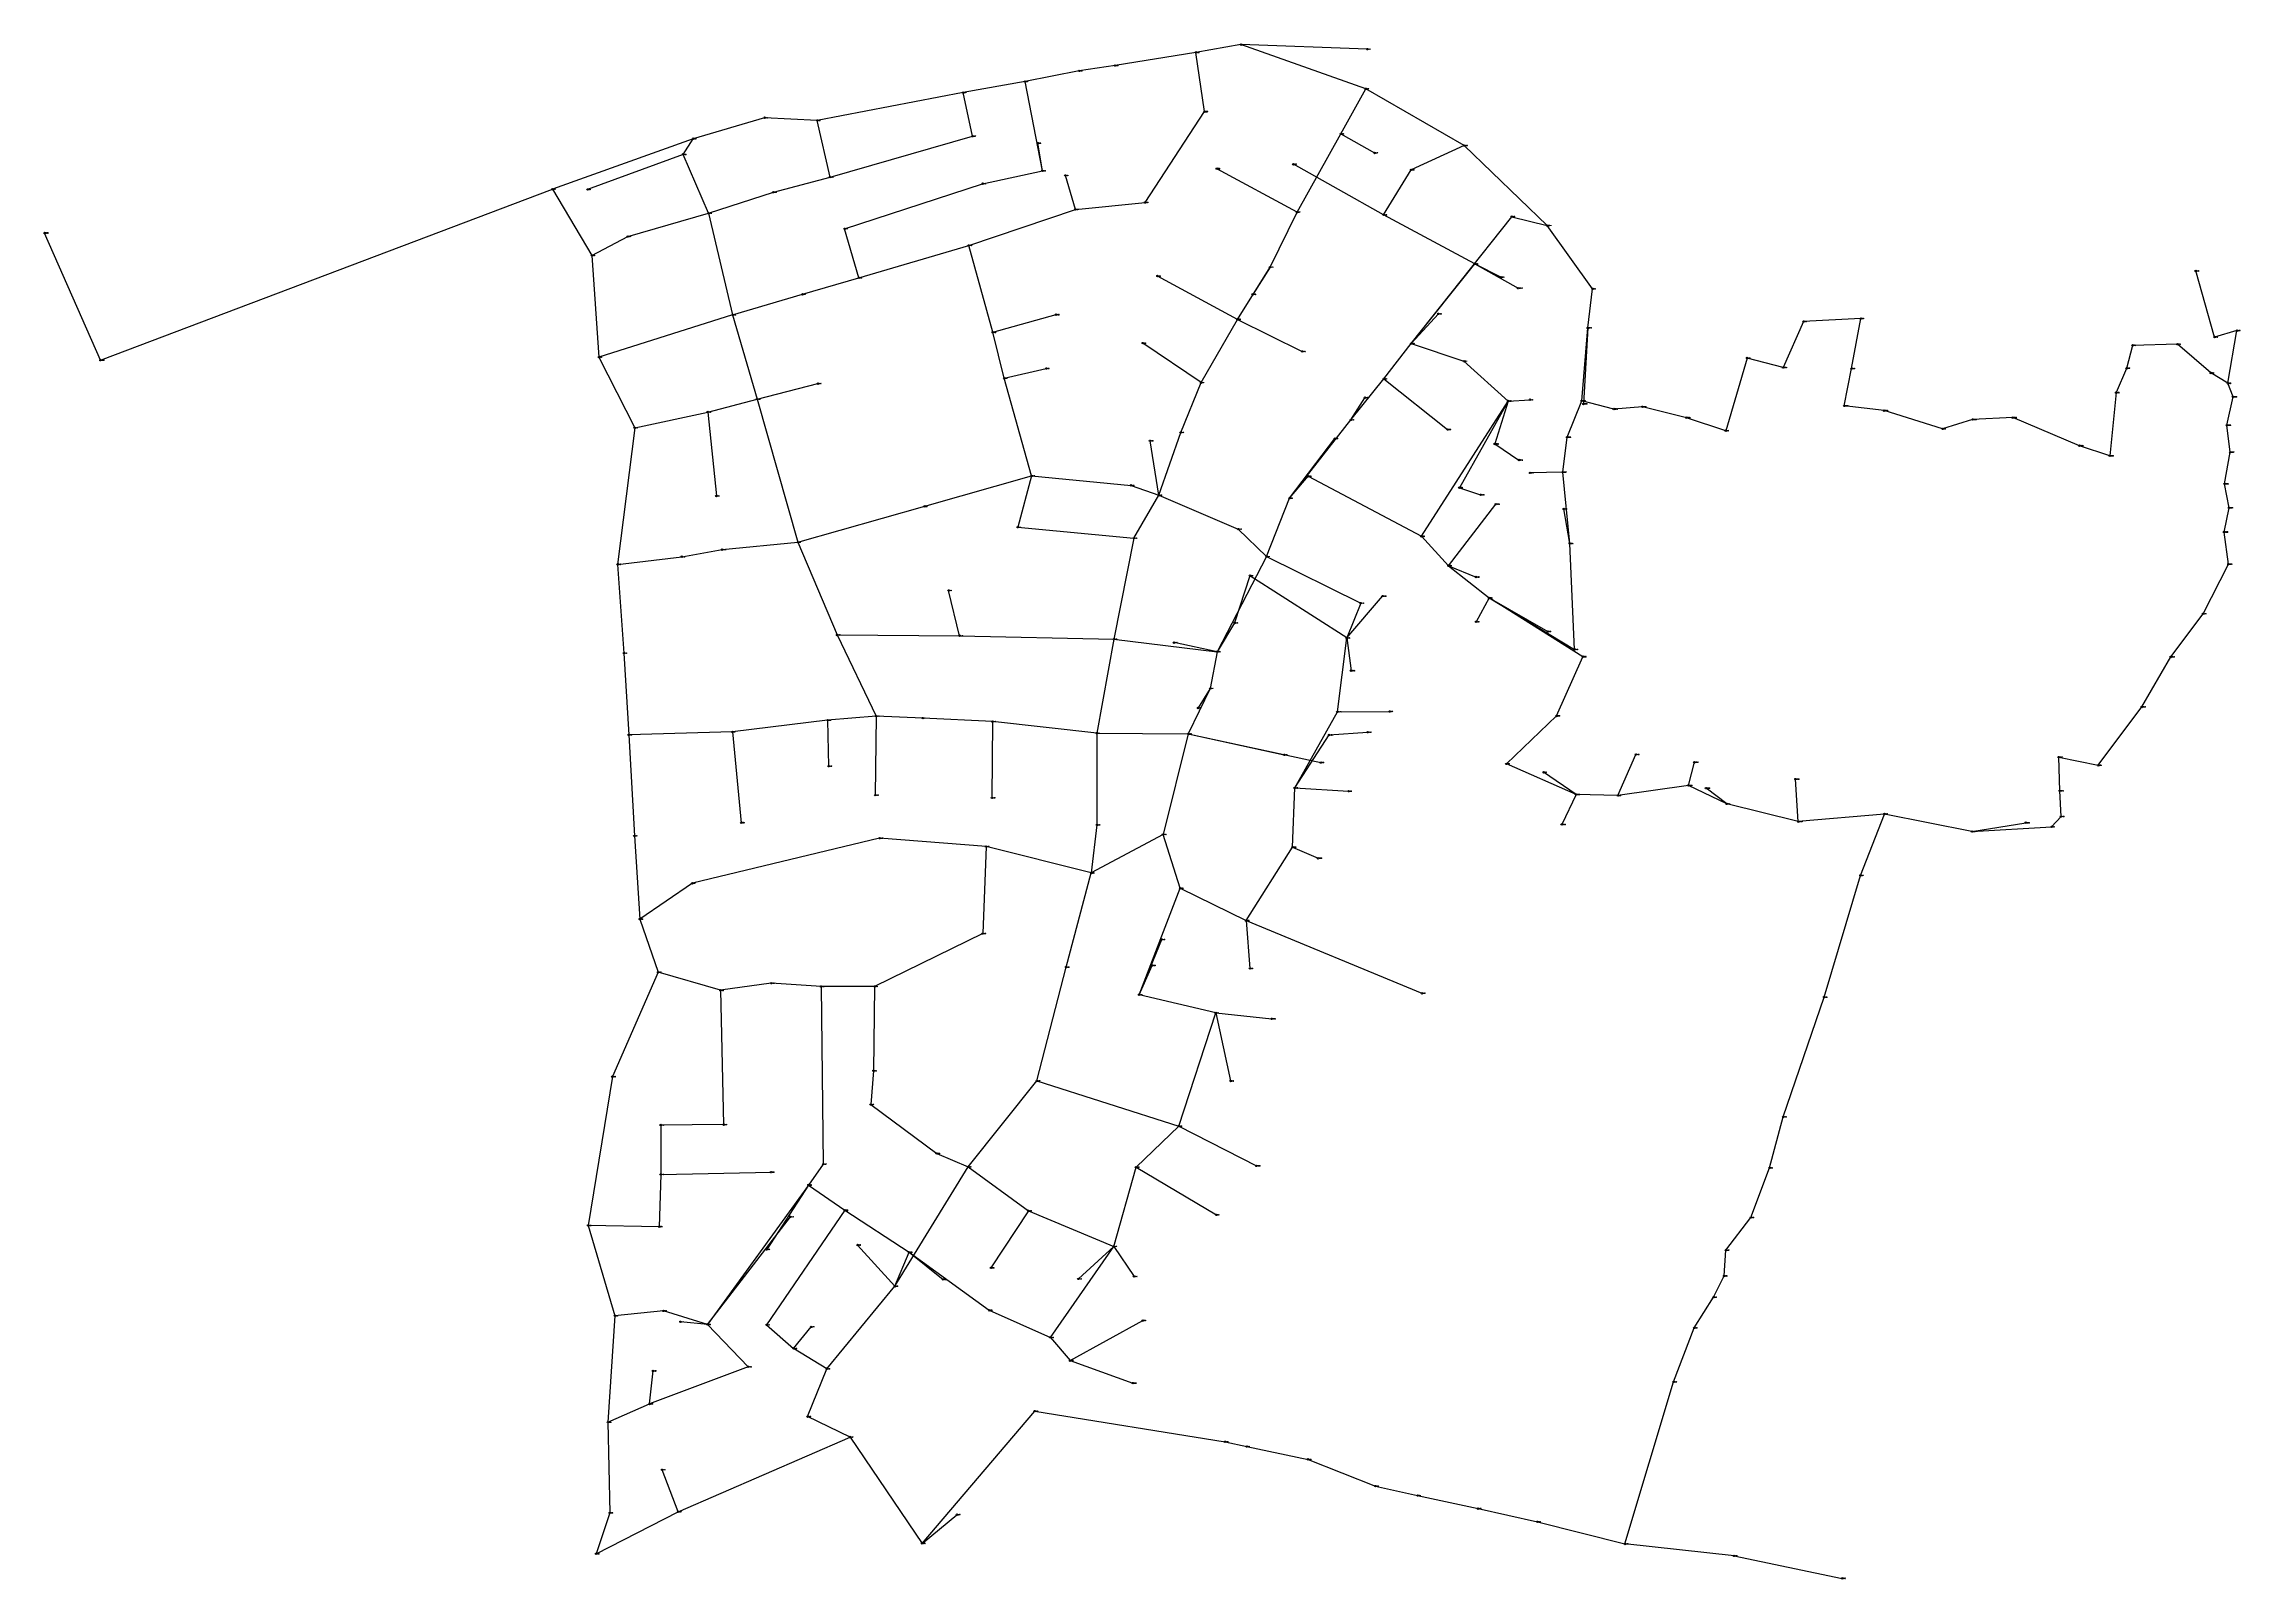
# Model space of a CAD drawing. Extents: x 166396 to 169408, y 2545087 to 2547192.
import ezdxf

# ---------------------------------------------------------------- set-up
doc = ezdxf.new("R2010")
doc.units = 0
doc.styles.get("Standard").update_dxf_attribs({"font": 'simplex'})

msp = doc.modelspace()

# ---------------------------------------------------------------- linework, layer by layer
at = {"color": 4}
for p, q in [((167975.767, 2547179.915), (167864.878, 2547161.879)), ((168037.505, 2547190.511), (167975.767, 2547179.915)), ((167987.673, 2547098.688), (167975.767, 2547179.915)), ((168208.708, 2547129.975), (168037.505, 2547190.511)), ((168210.623, 2547184.319), (168037.505, 2547190.511)), ((167815.699, 2547154.587), (167741.504, 2547139.954)), ((167864.878, 2547161.879), (167815.699, 2547154.587)), ((167656.578, 2547124.767), (167456.387, 2547086.573)), ((167741.504, 2547139.954), (167656.578, 2547124.767)), ((167669.512, 2547065.003), (167656.578, 2547124.767)), ((167765.252, 2547017.683), (167741.504, 2547139.954)), ((168174.524, 2547068.294), (168208.708, 2547129.975)), ((168343.736, 2547052.237), (168208.708, 2547129.975)), ((167384.209, 2547090.37), (167286.501, 2547061.639)), ((167456.387, 2547086.573), (167384.209, 2547090.37)), ((167474.106, 2547008.94), (167456.387, 2547086.573)), ((167906.143, 2546974.121), (167987.673, 2547098.688)), ((167286.501, 2547061.639), (167093.289, 2546992.387)), ((167272.456, 2547040.119), (167286.501, 2547061.639)), ((167474.106, 2547008.94), (167669.512, 2547065.003)), ((167765.252, 2547017.683), (167758.948, 2547055.504)), ((168114.543, 2546960.82), (168174.524, 2547068.294)), ((168174.524, 2547068.294), (168220.709, 2547042.057)), ((168343.736, 2547052.237), (168270.782, 2547018.781)), ((168457.613, 2546942.455), (168343.736, 2547052.237)), ((167272.456, 2547040.119), (167141.465, 2546992.094)), ((167307.412, 2546959.463), (167272.456, 2547040.119)), ((168233.178, 2546957.33), (168109.373, 2547026.484)), ((166473.488, 2546757.916), (167093.289, 2546992.387)), ((167093.289, 2546992.387), (167147.42, 2546901.568)), ((167396.287, 2546988.168), (167474.106, 2547008.94)), ((167493.959, 2546938.05), (167683.252, 2546999.952)), ((167683.252, 2546999.952), (167765.252, 2547017.683)), ((167810.515, 2546964.65), (167796.694, 2547011.259)), ((168114.543, 2546960.82), (168004.407, 2547020.491)), ((168233.178, 2546957.33), (168270.782, 2547018.781)), ((167307.412, 2546959.463), (167396.287, 2546988.168)), ((167664.127, 2546915.299), (167810.515, 2546964.65)), ((167810.515, 2546964.65), (167906.143, 2546974.121)), ((166473.488, 2546757.916), (166396.986, 2546932.325)), ((167196.603, 2546927.502), (167307.412, 2546959.463)), ((167307.412, 2546959.463), (167340.338, 2546820.167)), ((167513.552, 2546870.934), (167493.959, 2546938.05)), ((168077.357, 2546885.439), (168114.543, 2546960.82)), ((168358.29, 2546890.063), (168233.178, 2546957.33)), ((168271.003, 2546780.819), (168408.881, 2546954.69)), ((168408.881, 2546954.69), (168457.613, 2546942.455)), ((168519.621, 2546855.763), (168457.613, 2546942.455)), ((167147.42, 2546901.568), (167196.603, 2546927.502)), ((167147.42, 2546901.568), (167157.041, 2546762.298)), ((167513.552, 2546870.934), (167664.127, 2546915.299)), ((167697.103, 2546796.155), (167664.127, 2546915.299)), ((167436.423, 2546848.312), (167513.552, 2546870.934)), ((168032.678, 2546813.93), (167923.01, 2546873.299)), ((168032.678, 2546813.93), (168077.357, 2546885.439)), ((168077.357, 2546885.439), (168053.603, 2546848.214)), ((168271.003, 2546780.819), (168358.29, 2546890.063)), ((168358.29, 2546890.063), (168394.432, 2546871.75)), ((168358.29, 2546890.063), (168417.517, 2546856.644)), ((169372.629, 2546789.717), (169346.704, 2546880.253)), ((167340.338, 2546820.167), (167436.423, 2546848.312)), ((168513.133, 2546802.142), (168519.621, 2546855.763)), ((167340.338, 2546820.167), (167157.041, 2546762.298)), ((167340.338, 2546820.167), (167374.032, 2546704.596)), ((167697.103, 2546796.155), (167784.055, 2546820.371)), ((167982.779, 2546727.192), (168032.678, 2546813.93)), ((168032.678, 2546813.93), (168121.536, 2546769.937)), ((168271.003, 2546780.819), (168308.232, 2546821.521)), ((168808.961, 2546811.017), (168780.819, 2546747.844)), ((168887.64, 2546814.985), (168808.961, 2546811.017)), ((168874.862, 2546746.479), (168887.64, 2546814.985)), ((167712.809, 2546733.174), (167697.103, 2546796.155)), ((167982.779, 2546727.192), (167902.823, 2546781.386)), ((168233.512, 2546732.539), (168271.003, 2546780.819)), ((168271.003, 2546780.819), (168343.251, 2546756.592)), ((168504.822, 2546702.224), (168513.133, 2546802.142)), ((168513.133, 2546802.142), (168507.042, 2546697.949)), ((169403.318, 2546798.455), (169372.629, 2546789.717)), ((169390.857, 2546726.244), (169403.318, 2546798.455)), ((167157.041, 2546762.298), (167206.098, 2546665.294)), ((168343.251, 2546756.592), (168403.879, 2546702.006)), ((168731.6, 2546760.894), (168702.17, 2546661.312)), ((168780.819, 2546747.844), (168731.6, 2546760.894)), ((169260.132, 2546778.321), (169251.915, 2546746.755)), ((169321.775, 2546779.858), (169260.132, 2546778.321)), ((169367.427, 2546740.428), (169321.775, 2546779.858)), ((167374.032, 2546704.596), (167457.397, 2546725.856)), ((167712.809, 2546733.174), (167770.386, 2546746.582)), ((167750.468, 2546599.271), (167712.809, 2546733.174)), ((167954.838, 2546658.907), (167982.779, 2546727.192)), ((168188.341, 2546676.216), (168233.512, 2546732.539)), ((168233.512, 2546732.539), (168320.812, 2546662.901)), ((168864.837, 2546695.3), (168874.862, 2546746.479)), ((169251.915, 2546746.755), (169237.546, 2546713.443)), ((169390.857, 2546726.244), (169367.427, 2546740.428)), ((169397.956, 2546707.814), (169390.857, 2546726.244)), ((167306.284, 2546686.907), (167374.032, 2546704.596)), ((167374.032, 2546704.596), (167429.867, 2546508.359)), ((168188.341, 2546676.216), (168207.493, 2546706.545)), ((168284.837, 2546516.501), (168403.879, 2546702.006)), ((168403.879, 2546702.006), (168336.974, 2546583.202)), ((168403.879, 2546702.006), (168385.452, 2546643.075)), ((168403.879, 2546702.006), (168433.78, 2546703.795)), ((168484.698, 2546652.392), (168504.822, 2546702.224)), ((168548.785, 2546691.01), (168504.822, 2546702.224)), ((168588.094, 2546694.16), (168548.785, 2546691.01)), ((168648.46, 2546679.16), (168588.094, 2546694.16)), ((168919.491, 2546688.783), (168864.837, 2546695.3)), ((169237.546, 2546713.443), (169228.753, 2546627.017)), ((169389.578, 2546668.874), (169397.956, 2546707.814)), ((167206.098, 2546665.294), (167182.617, 2546478.074)), ((167206.098, 2546665.294), (167306.284, 2546686.907)), ((167306.284, 2546686.907), (167318.129, 2546571.811)), ((168104.084, 2546568.83), (168188.341, 2546676.216)), ((168702.17, 2546661.312), (168648.46, 2546679.16)), ((168999.538, 2546663.797), (168919.491, 2546688.783)), ((169040.83, 2546676.793), (168999.538, 2546663.797)), ((169095.83, 2546679.2), (169040.83, 2546676.793)), ((169187.254, 2546640.773), (169095.83, 2546679.2)), ((169394.098, 2546631.832), (169389.578, 2546668.874)), ((167924.753, 2546572.754), (167912.82, 2546647.396)), ((167924.753, 2546572.754), (167954.838, 2546658.907)), ((168104.084, 2546568.83), (168166.248, 2546650.559)), ((168385.452, 2546643.075), (168418.74, 2546621.117)), ((168478.648, 2546604.322), (168484.698, 2546652.392)), ((169228.753, 2546627.017), (169187.254, 2546640.773)), ((169386.269, 2546588.448), (169394.098, 2546631.832)), ((168478.648, 2546604.322), (168433.974, 2546603.459)), ((168488.429, 2546506.694), (168478.648, 2546604.322)), ((167603.792, 2546557.624), (167750.468, 2546599.271)), ((167750.468, 2546599.271), (167731.31, 2546528.917)), ((167750.468, 2546599.271), (167886.768, 2546586.324)), ((167886.768, 2546586.324), (167924.753, 2546572.754)), ((167890.689, 2546514.096), (167924.753, 2546572.754)), ((167924.753, 2546572.754), (168033.836, 2546526.42)), ((168104.084, 2546568.83), (168129.804, 2546598.764)), ((168129.804, 2546598.764), (168284.837, 2546516.501)), ((168336.974, 2546583.202), (168366.071, 2546573.498)), ((169392.45, 2546555.443), (169386.269, 2546588.448)), ((167429.867, 2546508.359), (167603.792, 2546557.624)), ((168072.727, 2546488.785), (168104.084, 2546568.83)), ((168321.989, 2546476.266), (168386.942, 2546560.514)), ((168488.429, 2546506.694), (168480.134, 2546553.97)), ((169385.602, 2546522.414), (169392.45, 2546555.443)), ((167731.31, 2546528.917), (167890.689, 2546514.096)), ((167890.689, 2546514.096), (167863.265, 2546375.48)), ((168033.836, 2546526.42), (168072.727, 2546488.785)), ((168284.837, 2546516.501), (168321.989, 2546476.266)), ((169391.632, 2546478.32), (169385.602, 2546522.414)), ((167182.617, 2546478.074), (167270.581, 2546488.56)), ((167270.581, 2546488.56), (167326.017, 2546498.222)), ((167326.017, 2546498.222), (167429.867, 2546508.359)), ((167429.867, 2546508.359), (167483.704, 2546381.265)), ((168072.727, 2546488.785), (168004.906, 2546358.34)), ((168072.727, 2546488.785), (168201.692, 2546424.881)), ((168495.077, 2546361.523), (168488.429, 2546506.694)), ((167182.617, 2546478.074), (167191.27, 2546356.487)), ((168049.791, 2546462.566), (168028.765, 2546397.762)), ((168182.491, 2546377.146), (168049.791, 2546462.566)), ((168321.989, 2546476.266), (168377.832, 2546431.986)), ((168321.989, 2546476.266), (168359.83, 2546460.715)), ((169356.972, 2546410.283), (169391.632, 2546478.32)), ((167651.698, 2546380.244), (167636.605, 2546442.316)), ((168182.491, 2546377.146), (168231.644, 2546434.522)), ((168201.692, 2546424.881), (168182.491, 2546377.146)), ((168377.832, 2546431.986), (168359.986, 2546399.315)), ((168377.832, 2546431.986), (168458.417, 2546385.999)), ((168377.832, 2546431.986), (168495.077, 2546361.523)), ((168506.402, 2546351.491), (168377.832, 2546431.986)), ((168028.765, 2546397.762), (168004.906, 2546358.34)), ((169312.441, 2546351.138), (169356.972, 2546410.283)), ((167483.704, 2546381.265), (167537.147, 2546270.014)), ((167483.704, 2546381.265), (167651.698, 2546380.244)), ((167651.698, 2546380.244), (167863.265, 2546375.48)), ((167863.265, 2546375.48), (167839.663, 2546246.644)), ((167863.265, 2546375.48), (168004.906, 2546358.34)), ((168004.906, 2546358.34), (167945.73, 2546370.764)), ((168169.675, 2546276.007), (168182.491, 2546377.146)), ((168182.491, 2546377.146), (168188.419, 2546332.322)), ((167191.27, 2546356.487), (167197.954, 2546244.361)), ((168004.906, 2546358.34), (167995.303, 2546307.927)), ((168470.314, 2546270.244), (168506.402, 2546351.491)), ((169272.83, 2546282.575), (169312.441, 2546351.138)), ((167995.303, 2546307.927), (167965.271, 2546245.52)), ((167995.303, 2546307.927), (167978.724, 2546281.232)), ((167537.147, 2546270.014), (167470.636, 2546264.373)), ((167537.147, 2546270.014), (167536.059, 2546161.759)), ((167601.155, 2546267.264), (167537.147, 2546270.014)), ((168111.191, 2546171.485), (168169.675, 2546276.007)), ((168169.675, 2546276.007), (168241.304, 2546276.368)), ((168401.457, 2546204.576), (168470.314, 2546270.244)), ((169213.103, 2546202.556), (169272.83, 2546282.575)), ((167340.193, 2546248.408), (167197.954, 2546244.361)), ((167197.954, 2546244.361), (167205.689, 2546105.869)), ((167470.636, 2546264.373), (167340.193, 2546248.408)), ((167340.193, 2546248.408), (167352.214, 2546123.93)), ((167470.636, 2546264.373), (167472.012, 2546201.381)), ((167696.764, 2546262.564), (167601.155, 2546267.264)), ((167696.764, 2546262.564), (167695.998, 2546158.002)), ((167839.663, 2546246.644), (167696.764, 2546262.564)), ((167839.663, 2546246.644), (167839.959, 2546120.822)), ((167839.663, 2546246.644), (167965.271, 2546245.52)), ((167965.271, 2546245.52), (167930.646, 2546107.781)), ((167965.271, 2546245.52), (168096.814, 2546216.956)), ((167965.271, 2546245.52), (168147.011, 2546206.299)), ((168111.191, 2546171.485), (168158.311, 2546244.145)), ((168158.311, 2546244.145), (168211.149, 2546247.884)), ((168554.34, 2546161.07), (168579.202, 2546217.434)), ((169160.217, 2546167.579), (169158.851, 2546213.811)), ((169158.851, 2546213.811), (169213.103, 2546202.556)), ((168496.96, 2546162.686), (168401.457, 2546204.576)), ((168496.96, 2546162.686), (168452.476, 2546193.04)), ((168651.124, 2546175.029), (168659.276, 2546206.747)), ((168801.605, 2546125.395), (168797.798, 2546183.681)), ((168108.323, 2546090.449), (168111.191, 2546171.485)), ((168111.191, 2546171.485), (168185.159, 2546167.043)), ((168496.96, 2546162.686), (168477.328, 2546121.579)), ((168554.34, 2546161.07), (168496.96, 2546162.686)), ((168651.124, 2546175.029), (168554.34, 2546161.07)), ((168703.648, 2546149.685), (168651.124, 2546175.029)), ((168703.648, 2546149.685), (168675.255, 2546171.242)), ((168801.605, 2546125.395), (168703.648, 2546149.685)), ((169162.055, 2546132.414), (169160.217, 2546167.579)), ((167839.959, 2546120.822), (167832.148, 2546054.96)), ((168919.876, 2546135.812), (168801.605, 2546125.395)), ((168887.041, 2546051.639), (168919.876, 2546135.812)), ((169039.884, 2546111.728), (168919.876, 2546135.812)), ((169039.884, 2546111.728), (169113.65, 2546123.894)), ((169039.884, 2546111.728), (169149.018, 2546118.291)), ((169149.018, 2546118.291), (169162.055, 2546132.414)), ((167205.689, 2546105.869), (167213.066, 2545991.764)), ((167541.981, 2546102.579), (167285.186, 2546040.839)), ((167687.928, 2546091.154), (167541.981, 2546102.579)), ((167687.928, 2546091.154), (167683.359, 2545971.885)), ((167832.148, 2546054.96), (167687.928, 2546091.154)), ((167930.646, 2546107.781), (167832.148, 2546054.96)), ((167954.24, 2546034.007), (167930.646, 2546107.781)), ((168044.507, 2545989.618), (168108.323, 2546090.449)), ((168108.323, 2546090.449), (168143.246, 2546075.106)), ((167285.186, 2546040.839), (167213.066, 2545991.764)), ((167797.663, 2545925.98), (167832.148, 2546054.96)), ((167897.764, 2545888.078), (167954.24, 2546034.007)), ((167954.24, 2546034.007), (168044.507, 2545989.618)), ((168837.245, 2545884.794), (168887.041, 2546051.639)), ((167213.066, 2545991.764), (167238.312, 2545918.915)), ((167683.359, 2545971.885), (167535.136, 2545899.479)), ((168044.507, 2545989.618), (168049.825, 2545924.07)), ((168044.507, 2545989.618), (168285.656, 2545890.075)), ((167897.764, 2545888.078), (167928.79, 2545963.799)), ((167238.312, 2545918.915), (167175.48, 2545775.75)), ((167323.715, 2545894.136), (167238.312, 2545918.915)), ((167757.725, 2545770.052), (167797.663, 2545925.98)), ((167897.764, 2545888.078), (167915.75, 2545928.235)), ((167393.354, 2545903.877), (167323.715, 2545894.136)), ((167323.715, 2545894.136), (167328.094, 2545709.952)), ((167461.739, 2545899.342), (167393.354, 2545903.877)), ((167535.136, 2545899.479), (167461.739, 2545899.342)), ((167461.739, 2545899.342), (167464.668, 2545655.839)), ((167535.136, 2545899.479), (167533.594, 2545783.853)), ((168002.839, 2545863.235), (167897.764, 2545888.078)), ((168781.24, 2545720.638), (168837.245, 2545884.794)), ((167952.178, 2545708.008), (168002.839, 2545863.235)), ((168002.839, 2545863.235), (168023.2, 2545769.833)), ((168002.839, 2545863.235), (168079.651, 2545855.021)), ((167175.48, 2545775.75), (167142.211, 2545571.742)), ((167533.594, 2545783.853), (167529.723, 2545737.51)), ((167663.511, 2545652.147), (167757.725, 2545770.052)), ((167757.725, 2545770.052), (167952.178, 2545708.008)), ((167529.723, 2545737.51), (167620.237, 2545670.525)), ((167241.791, 2545709.443), (167241.747, 2545641.704)), ((167328.094, 2545709.952), (167241.791, 2545709.443)), ((167893.598, 2545651.542), (167952.178, 2545708.008)), ((167952.178, 2545708.008), (168058.758, 2545653.479)), ((168762.349, 2545650.652), (168781.24, 2545720.638)), ((167620.237, 2545670.525), (167663.511, 2545652.147)), ((167241.747, 2545641.704), (167239.868, 2545570.094)), ((167241.747, 2545641.704), (167393.045, 2545644.834)), ((167464.668, 2545655.839), (167444.442, 2545627.199)), ((167562.886, 2545488.369), (167663.511, 2545652.147)), ((167663.511, 2545652.147), (167745.938, 2545591.954)), ((167862.951, 2545543), (167893.598, 2545651.542)), ((167893.598, 2545651.542), (168003.798, 2545586.294)), ((168736.752, 2545582.712), (168762.349, 2545650.652)), ((167444.442, 2545627.199), (167305.757, 2545436.072)), ((167444.442, 2545627.199), (167387.222, 2545538.778)), ((167444.442, 2545627.199), (167494.143, 2545592.521)), ((167305.757, 2545436.072), (167419.633, 2545583.586)), ((167494.143, 2545592.521), (167387.075, 2545435.634)), ((167494.143, 2545592.521), (167582.492, 2545534.947)), ((167745.938, 2545591.954), (167694.581, 2545513.604)), ((167745.938, 2545591.954), (167862.951, 2545543)), ((168702.529, 2545537.797), (168736.752, 2545582.712)), ((167142.211, 2545571.742), (167178.952, 2545447.974)), ((167239.868, 2545570.094), (167142.211, 2545571.742)), ((167562.886, 2545488.369), (167511.731, 2545544.977)), ((167562.886, 2545488.369), (167582.492, 2545534.947)), ((167582.492, 2545534.947), (167629.138, 2545497.719)), ((167582.492, 2545534.947), (167692.224, 2545455.419)), ((167776.104, 2545418.229), (167862.951, 2545543)), ((167862.951, 2545543), (167814.533, 2545498.533)), ((167862.951, 2545543), (167890.826, 2545501.931)), ((168700.095, 2545502.492), (168702.529, 2545537.797)), ((167469.605, 2545375.4), (167562.886, 2545488.369)), ((168685.516, 2545473.327), (168700.095, 2545502.492)), ((167692.224, 2545455.419), (167776.104, 2545418.229)), ((168659.063, 2545431.344), (168685.516, 2545473.327)), ((167178.952, 2545447.974), (167169.398, 2545302.041)), ((167245.609, 2545454.672), (167178.952, 2545447.974)), ((167305.757, 2545436.072), (167245.609, 2545454.672)), ((167305.757, 2545436.072), (167268.826, 2545439.76)), ((167305.757, 2545436.072), (167361.891, 2545378.053)), ((167387.075, 2545435.634), (167424.019, 2545403.135)), ((167424.019, 2545403.135), (167448.146, 2545432.737)), ((167803.219, 2545386.443), (167902.84, 2545441.296)), ((168630.727, 2545357.314), (168659.063, 2545431.344)), ((167469.605, 2545375.4), (167424.019, 2545403.135)), ((167776.104, 2545418.229), (167803.219, 2545386.443)), ((167361.891, 2545378.053), (167226.58, 2545327.088)), ((167226.58, 2545327.088), (167231.215, 2545372.287)), ((167443.261, 2545309.703), (167469.605, 2545375.4)), ((167803.219, 2545386.443), (167889.196, 2545355.659)), ((168564.116, 2545135.17), (168630.727, 2545357.314)), ((167169.398, 2545302.041), (167226.58, 2545327.088)), ((167501.51, 2545281.714), (167443.261, 2545309.703)), ((167600.341, 2545135.977), (167754.651, 2545317.21)), ((167754.651, 2545317.21), (168015.844, 2545275.189)), ((167169.398, 2545302.041), (167171.941, 2545177.727)), ((167265.894, 2545179.279), (167501.51, 2545281.714)), ((167501.51, 2545281.714), (167600.341, 2545135.977)), ((168015.844, 2545275.189), (168045.372, 2545268.658)), ((168045.372, 2545268.658), (168129.56, 2545251.083)), ((168129.56, 2545251.083), (168221.829, 2545214.423)), ((167265.894, 2545179.279), (167243.709, 2545236.821)), ((168221.829, 2545214.423), (168279.629, 2545201.459)), ((168279.629, 2545201.459), (168362.604, 2545183.599)), ((167153.152, 2545121.66), (167265.894, 2545179.279)), ((167171.941, 2545177.727), (167153.152, 2545121.66)), ((167600.341, 2545135.977), (167648.05, 2545175.283)), ((168362.604, 2545183.599), (168444.089, 2545165.607)), ((168444.089, 2545165.607), (168564.116, 2545135.17)), ((168713.705, 2545118.776), (168564.116, 2545135.17)), ((168713.705, 2545118.776), (168862.145, 2545088.018))]:
    msp.add_line(p, q, dxfattribs=at)
for centre in [(167975.767, 2547179.915), (168037.505, 2547190.511), (168210.623, 2547184.319), (167815.699, 2547154.587), (167864.878, 2547161.879), (167656.578, 2547124.767), (167741.504, 2547139.954), (168208.708, 2547129.975), (167384.209, 2547090.37), (167456.387, 2547086.573), (167987.673, 2547098.688), (167286.501, 2547061.639), (167669.512, 2547065.003), (167758.948, 2547055.504), (168174.524, 2547068.294), (168343.736, 2547052.237), (167272.456, 2547040.119), (168004.407, 2547020.491), (168109.373, 2547026.484), (168220.709, 2547042.057), (167093.289, 2546992.387), (167141.465, 2546992.094), (167474.106, 2547008.94), (167683.252, 2546999.952), (167765.252, 2547017.683), (167796.694, 2547011.259), (168270.782, 2547018.781), (167396.287, 2546988.168), (167810.515, 2546964.65), (167906.143, 2546974.121), (168114.543, 2546960.82), (166396.986, 2546932.325), (167307.412, 2546959.463), (167493.959, 2546938.05), (168233.178, 2546957.33), (168408.881, 2546954.69), (168457.613, 2546942.455), (167147.42, 2546901.568), (167196.603, 2546927.502), (167664.127, 2546915.299), (167513.552, 2546870.934), (167923.01, 2546873.299), (168077.357, 2546885.439), (168358.29, 2546890.063), (168394.432, 2546871.75), (169346.704, 2546880.253), (167436.423, 2546848.312), (168053.603, 2546848.214), (168417.517, 2546856.644), (168519.621, 2546855.763), (167340.338, 2546820.167), (167784.055, 2546820.371), (168032.678, 2546813.93), (168308.232, 2546821.521), (168808.961, 2546811.017), (168887.64, 2546814.985), (167697.103, 2546796.155), (167902.823, 2546781.386), (168271.003, 2546780.819), (168513.133, 2546802.142), (169321.775, 2546779.858), (169372.629, 2546789.717), (169403.318, 2546798.455), (166473.488, 2546757.916), (167157.041, 2546762.298), (168121.536, 2546769.937), (168343.251, 2546756.592), (168731.6, 2546760.894), (169260.132, 2546778.321), (167457.397, 2546725.856), (167712.809, 2546733.174), (167770.386, 2546746.582), (167982.779, 2546727.192), (168233.512, 2546732.539), (168780.819, 2546747.844), (168874.862, 2546746.479), (169251.915, 2546746.755), (169367.427, 2546740.428), (169390.857, 2546726.244), (167374.032, 2546704.596), (168207.493, 2546706.545), (168403.879, 2546702.006), (168433.78, 2546703.795), (168504.822, 2546702.224), (168507.042, 2546697.949), (168548.785, 2546691.01), (168588.094, 2546694.16), (168864.837, 2546695.3), (169237.546, 2546713.443), (169397.956, 2546707.814), (167206.098, 2546665.294), (167306.284, 2546686.907), (168188.341, 2546676.216), (168320.812, 2546662.901), (168648.46, 2546679.16), (168702.17, 2546661.312), (168919.491, 2546688.783), (168999.538, 2546663.797), (169040.83, 2546676.793), (169095.83, 2546679.2), (169389.578, 2546668.874), (167912.82, 2546647.396), (167954.838, 2546658.907), (168166.248, 2546650.559), (168385.452, 2546643.075), (168484.698, 2546652.392), (169187.254, 2546640.773), (169394.098, 2546631.832), (167750.468, 2546599.271), (168418.74, 2546621.117), (168433.974, 2546603.459), (168478.648, 2546604.322), (169228.753, 2546627.017), (167318.129, 2546571.811), (167886.768, 2546586.324), (167924.753, 2546572.754), (168104.084, 2546568.83), (168129.804, 2546598.764), (168336.974, 2546583.202), (168366.071, 2546573.498), (169386.269, 2546588.448), (167603.792, 2546557.624), (168386.942, 2546560.514), (168480.134, 2546553.97), (169392.45, 2546555.443), (167731.31, 2546528.917), (167890.689, 2546514.096), (168033.836, 2546526.42), (168284.837, 2546516.501), (169385.602, 2546522.414), (167270.581, 2546488.56), (167326.017, 2546498.222), (167429.867, 2546508.359), (168072.727, 2546488.785), (168488.429, 2546506.694), (169391.632, 2546478.32), (167182.617, 2546478.074), (168049.791, 2546462.566), (168321.989, 2546476.266), (168359.83, 2546460.715), (167636.605, 2546442.316), (168201.692, 2546424.881), (168231.644, 2546434.522), (168377.832, 2546431.986), (168028.765, 2546397.762), (168359.986, 2546399.315), (169356.972, 2546410.283), (167483.704, 2546381.265), (167651.698, 2546380.244), (167863.265, 2546375.48), (167945.73, 2546370.764), (168004.906, 2546358.34), (168182.491, 2546377.146), (168458.417, 2546385.999), (168495.077, 2546361.523), (167191.27, 2546356.487), (168188.419, 2546332.322), (168506.402, 2546351.491), (169312.441, 2546351.138), (167995.303, 2546307.927), (167537.147, 2546270.014), (167978.724, 2546281.232), (168169.675, 2546276.007), (168241.304, 2546276.368), (168470.314, 2546270.244), (169272.83, 2546282.575), (167197.954, 2546244.361), (167340.193, 2546248.408), (167470.636, 2546264.373), (167601.155, 2546267.264), (167696.764, 2546262.564), (167839.663, 2546246.644), (167965.271, 2546245.52), (168158.311, 2546244.145), (168211.149, 2546247.884), (168096.814, 2546216.956), (168579.202, 2546217.434), (169158.851, 2546213.811), (167472.012, 2546201.381), (168147.011, 2546206.299), (168401.457, 2546204.576), (168452.476, 2546193.04), (168659.276, 2546206.747), (168797.798, 2546183.681), (169213.103, 2546202.556), (167536.059, 2546161.759), (167695.998, 2546158.002), (168111.191, 2546171.485), (168185.159, 2546167.043), (168496.96, 2546162.686), (168554.34, 2546161.07), (168651.124, 2546175.029), (168675.255, 2546171.242), (168703.648, 2546149.685), (169160.217, 2546167.579), (167352.214, 2546123.93), (167839.959, 2546120.822), (168477.328, 2546121.579), (168801.605, 2546125.395), (168919.876, 2546135.812), (169113.65, 2546123.894), (169149.018, 2546118.291), (169162.055, 2546132.414), (167205.689, 2546105.869), (167541.981, 2546102.579), (167687.928, 2546091.154), (167930.646, 2546107.781), (168108.323, 2546090.449), (169039.884, 2546111.728), (168143.246, 2546075.106), (167285.186, 2546040.839), (167832.148, 2546054.96), (167954.24, 2546034.007), (168887.041, 2546051.639), (167213.066, 2545991.764), (167683.359, 2545971.885), (168044.507, 2545989.618), (167928.79, 2545963.799), (167238.312, 2545918.915), (167797.663, 2545925.98), (167915.75, 2545928.235), (168049.825, 2545924.07), (167323.715, 2545894.136), (167393.354, 2545903.877), (167461.739, 2545899.342), (167535.136, 2545899.479), (167897.764, 2545888.078), (168285.656, 2545890.075), (168837.245, 2545884.794), (168002.839, 2545863.235), (168079.651, 2545855.021), (167175.48, 2545775.75), (167533.594, 2545783.853), (167757.725, 2545770.052), (168023.2, 2545769.833), (167529.723, 2545737.51), (167241.791, 2545709.443), (167328.094, 2545709.952), (167952.178, 2545708.008), (168781.24, 2545720.638), (167620.237, 2545670.525), (167241.747, 2545641.704), (167393.045, 2545644.834), (167464.668, 2545655.839), (167663.511, 2545652.147), (167893.598, 2545651.542), (168058.758, 2545653.479), (168762.349, 2545650.652), (167444.442, 2545627.199), (167419.633, 2545583.586), (167494.143, 2545592.521), (167745.938, 2545591.954), (168003.798, 2545586.294), (168736.752, 2545582.712), (167142.211, 2545571.742), (167239.868, 2545570.094), (167511.731, 2545544.977), (167387.222, 2545538.778), (167582.492, 2545534.947), (167862.951, 2545543), (168702.529, 2545537.797), (167562.886, 2545488.369), (167629.138, 2545497.719), (167694.581, 2545513.604), (167814.533, 2545498.533), (167890.826, 2545501.931), (168700.095, 2545502.492), (167245.609, 2545454.672), (167692.224, 2545455.419), (168685.516, 2545473.327), (167178.952, 2545447.974), (167268.826, 2545439.76), (167305.757, 2545436.072), (167387.075, 2545435.634), (167448.146, 2545432.737), (167902.84, 2545441.296), (168659.063, 2545431.344), (167424.019, 2545403.135), (167776.104, 2545418.229), (167231.215, 2545372.287), (167361.891, 2545378.053), (167469.605, 2545375.4), (167803.219, 2545386.443), (167889.196, 2545355.659), (168630.727, 2545357.314), (167226.58, 2545327.088), (167443.261, 2545309.703), (167754.651, 2545317.21), (167169.398, 2545302.041), (167501.51, 2545281.714), (168015.844, 2545275.189), (168045.372, 2545268.658), (168129.56, 2545251.083), (167243.709, 2545236.821), (168221.829, 2545214.423), (168279.629, 2545201.459), (168362.604, 2545183.599), (167171.941, 2545177.727), (167265.894, 2545179.279), (167648.05, 2545175.283), (168444.089, 2545165.607), (167600.341, 2545135.977), (168564.116, 2545135.17), (167153.152, 2545121.66), (168713.705, 2545118.776), (168862.145, 2545088.018)]:
    msp.add_circle(centre, 1)

# ---------------------------------------------------------------- texts
at = {"color": 5}
for s, p in [('DA88', (167976.767, 2547179.415)), ('BA14', (168038.505, 2547190.011)), ('BA13', (168211.623, 2547183.819)), ('DA90', (167816.699, 2547154.087)), ('DA89', (167865.878, 2547161.379)), ('DA91', (167657.578, 2547124.267)), ('PE37', (167742.504, 2547139.454)), ('DA87', (168209.708, 2547129.475)), ('DA93', (167385.209, 2547089.87)), ('DA92', (167457.387, 2547086.073)), ('CC27', (167988.673, 2547098.188)), ('DA94', (167287.501, 2547061.139)), ('DA97', (167670.512, 2547064.503)), ('KJ23', (167759.948, 2547055.004)), ('CA46', (168175.524, 2547067.794)), ('DA86', (168344.736, 2547051.737)), ('DA95', (167273.456, 2547039.619)), ('KJ07', (168110.373, 2547025.984)), ('CA47', (168221.709, 2547041.557)), ('DA01', (167094.289, 2546991.887)), ('DA96', (167142.465, 2546991.594)), ('CA15', (167475.106, 2547008.44)), ('DA98', (167684.252, 2546999.452)), ('DA99', (167766.252, 2547017.183)), ('CA21', (167797.694, 2547010.759)), ('PE23', (168005.407, 2547019.991)), ('CA48', (168271.782, 2547018.281)), ('CA03', (167397.287, 2546987.668)), ('PE31', (167811.515, 2546964.15)), ('CA31', (167907.143, 2546973.621)), ('PE17', (168115.543, 2546960.32)), ('98039', (166397.986, 2546931.825)), ('CA02', (167308.412, 2546958.963)), ('CA14', (167494.959, 2546937.55)), ('CA58', (168234.178, 2546956.83)), ('CA57', (168409.881, 2546954.19)), ('B59-1', (168458.613, 2546941.955)), ('DA02', (167148.42, 2546901.068)), ('CA01', (167197.603, 2546927.002)), ('CA13', (167665.127, 2546914.799)), ('CA09', (167514.552, 2546870.434)), ('PE26', (167924.01, 2546872.799)), ('CA44', (168078.357, 2546884.939)), ('CA56', (168359.29, 2546889.563)), ('PE14', (168395.432, 2546871.25)), ('BA16', (169347.704, 2546879.753)), ('CA07', (167437.423, 2546847.812)), ('CA45', (168054.603, 2546847.714)), ('PE13-1', (168418.517, 2546856.144)), ('DA85', (168520.621, 2546855.263)), ('CA05', (167341.338, 2546819.667)), ('CA23', (167785.055, 2546819.871)), ('PE25', (168033.678, 2546813.43)), ('KJ05', (168309.232, 2546821.021)), ('DA82', (168809.961, 2546810.517)), ('DA81', (168888.64, 2546814.485)), ('CA22', (167698.103, 2546795.655)), ('CA42', (167903.823, 2546780.886)), ('CA55', (168272.003, 2546780.319)), ('FD310', (168514.133, 2546801.642)), ('BA15', (169373.629, 2546789.217)), ('DA73', (169404.318, 2546797.955)), ('98038', (166474.488, 2546757.416)), ('DA03', (167158.041, 2546761.798)), ('CA43', (168122.536, 2546769.437)), ('PE11', (168344.251, 2546756.092)), ('DA83', (168732.6, 2546760.394)), ('DA76', (169261.132, 2546777.821)), ('DA75', (169322.775, 2546779.358)), ('CA12', (167458.397, 2546725.356)), ('CA25', (167713.809, 2546732.674)), ('CA26', (167771.386, 2546746.082)), ('CA41', (167983.779, 2546726.692)), ('CA54', (168234.512, 2546732.039)), ('GB614', (168781.819, 2546747.344)), ('DA80', (168875.862, 2546745.979)), ('DA77', (169252.915, 2546746.255)), ('DA74', (169368.427, 2546739.928)), ('DA72', (169391.857, 2546725.744)), ('CA06', (167375.032, 2546704.096)), ('KJ03', (168208.493, 2546706.045)), ('CA83', (168404.879, 2546701.506)), ('KJ19', (168434.78, 2546703.295)), ('GB325', (168505.822, 2546701.724)), ('99008', (168508.042, 2546697.449)), ('GB310', (168549.785, 2546690.51)), ('GB306', (168589.094, 2546693.66)), ('GB669', (168865.837, 2546694.8)), ('DA78', (169238.546, 2546712.943)), ('GB622', (169398.956, 2546707.314)), ('DA04', (167207.098, 2546664.794)), ('CA10', (167307.284, 2546686.407)), ('CA51', (168189.341, 2546675.716)), ('PE09', (168321.812, 2546662.401)), ('GB302', (168649.46, 2546678.66)), ('DA84', (168703.17, 2546660.812)), ('GB668', (168920.491, 2546688.283)), ('DA79', (169000.538, 2546663.297)), ('GB666', (169041.83, 2546676.293)), ('GB663', (169096.83, 2546678.7)), ('GB623', (169390.578, 2546668.374)), ('CA28', (167913.82, 2546646.896)), ('CA27', (167955.838, 2546658.407)), ('KJ02', (168167.248, 2546650.059)), ('FD103', (168386.452, 2546642.575)), ('GB326', (168485.698, 2546651.892)), ('GB664', (169188.254, 2546640.273)), ('GB627', (169395.098, 2546631.332)), ('FD102', (168419.74, 2546620.617)), ('FD101', (168434.974, 2546602.959)), ('GB327', (168479.648, 2546603.822)), ('GB665', (169229.753, 2546626.517)), ('CA11', (167319.129, 2546571.311)), ('DA07', (167751.468, 2546598.771)), ('DA08', (167887.768, 2546585.824)), ('DA09', (167925.753, 2546572.254)), ('CA52', (168130.804, 2546598.264)), ('FD22', (168337.974, 2546582.702)), ('FD106', (168367.071, 2546572.998)), ('GB628', (169387.269, 2546587.948)), ('C58', (167604.792, 2546557.124)), ('PE05', (168105.084, 2546568.33)), ('FD105', (168387.942, 2546560.014)), ('CA92', (168481.134, 2546553.47)), ('GB631', (169393.45, 2546554.943)), ('BA11', (167732.31, 2546528.417)), ('BA12', (167891.689, 2546513.596)), ('DA10', (168034.836, 2546525.92)), ('CA53', (168285.837, 2546516.001)), ('GB632', (169386.602, 2546521.914)), ('DA06', (167271.581, 2546488.06)), ('C54-1', (167327.017, 2546497.722)), ('C55', (167430.867, 2546507.859)), ('DA11', (168073.727, 2546488.285)), ('GB43', (168489.429, 2546506.194)), ('DA05', (167183.617, 2546477.574)), ('DA14', (168050.791, 2546462.066)), ('CA84', (168322.989, 2546475.766)), ('CA88', (168360.83, 2546460.215)), ('GB634', (169392.632, 2546477.82)), ('CA24', (167637.605, 2546441.816)), ('DA12', (168202.692, 2546424.381)), ('FD128', (168232.644, 2546434.022)), ('FD24', (168378.832, 2546431.486)), ('DA15', (168029.765, 2546397.262)), ('CA91', (168360.986, 2546398.815)), ('DA71', (169357.972, 2546409.783)), ('CA16', (167484.704, 2546380.765)), ('CA19', (167652.698, 2546379.744)), ('DA38', (167864.265, 2546374.98)), ('CA49', (167946.73, 2546370.264)), ('DA13', (168183.491, 2546376.646)), ('CA89', (168459.417, 2546385.499)), ('CA90', (168496.077, 2546361.023)), ('DA19', (167192.27, 2546355.987)), ('DA16', (168005.906, 2546357.84)), ('FD139', (168189.419, 2546331.822)), ('CD03', (168507.402, 2546350.991)), ('GB640', (169313.441, 2546350.638)), ('DA17', (167996.303, 2546307.427)), ('DA45', (167538.147, 2546269.514)), ('DA18', (167979.724, 2546280.732)), ('FD140', (168170.675, 2546275.507)), ('CA87', (168242.304, 2546275.868)), ('CD02', (168471.314, 2546269.744)), ('GB642', (169273.83, 2546282.075)), ('DA20', (167198.954, 2546243.861)), ('DA47', (167341.193, 2546247.908)), ('DA46', (167471.636, 2546263.873)), ('DA44', (167602.155, 2546266.764)), ('DA42', (167697.764, 2546262.064)), ('DA41', (167840.663, 2546246.144)), ('DA39', (167966.271, 2546245.02)), ('CA86', (168159.311, 2546243.645)), ('FD142', (168212.149, 2546247.384)), ('KJ01', (168097.814, 2546216.456)), ('CA96', (168580.202, 2546216.934)), ('GB647', (169159.851, 2546213.311)), ('CA29', (167473.012, 2546200.881)), ('CA50', (168148.011, 2546205.799)), ('CD01', (168402.457, 2546204.076)), ('CA99', (168453.476, 2546192.54)), ('GB249', (168660.276, 2546206.247)), ('GB700', (168798.798, 2546183.181)), ('DA70', (169214.103, 2546202.056)), ('CA20', (167537.059, 2546161.259)), ('CA32', (167696.998, 2546157.502)), ('CA85', (168112.191, 2546170.985)), ('KJ22', (168186.159, 2546166.543)), ('GB399', (168497.96, 2546162.186)), ('CA95', (168555.34, 2546160.57)), ('GB251', (168652.124, 2546174.529)), ('GB250', (168676.255, 2546170.742)), ('CA94', (168704.648, 2546149.185)), ('GB646', (169161.217, 2546167.079)), ('CA30', (167353.214, 2546123.43)), ('DA43', (167840.959, 2546120.322)), ('GB400', (168478.328, 2546121.079)), ('GB13-1', (168802.605, 2546124.895)), ('DA68', (168920.876, 2546135.312)), ('GB168', (169114.65, 2546123.394)), ('BA04', (169150.018, 2546117.791)), ('DA69', (169163.055, 2546131.914)), ('DA21', (167206.689, 2546105.369)), ('DA36', (167542.981, 2546102.079)), ('DA35', (167688.928, 2546090.654)), ('DA40', (167931.646, 2546107.281)), ('FD321', (168109.323, 2546089.949)), ('BA03', (169040.884, 2546111.228)), ('FD322', (168144.246, 2546074.606)), ('DA37', (167286.186, 2546040.339)), ('DA34', (167833.148, 2546054.46)), ('CA64', (167955.24, 2546033.507)), ('DA67', (168888.041, 2546051.139)), ('DA22', (167214.066, 2545991.264)), ('CA33', (167684.359, 2545971.385)), ('CA65', (168045.507, 2545989.118)), ('KJ10', (167929.79, 2545963.299)), ('BA10', (167239.312, 2545918.415)), ('DA33', (167798.663, 2545925.48)), ('PD80', (167916.75, 2545927.735)), ('KJ21', (168050.825, 2545923.57)), ('CA39', (167324.715, 2545893.636)), ('CA38', (167394.354, 2545903.377)), ('CA35', (167462.739, 2545898.842)), ('CA34', (167536.136, 2545898.979)), ('CA63', (167898.764, 2545887.578)), ('CA66', (168286.656, 2545889.575)), ('DA66', (168838.245, 2545884.294)), ('CA61', (168003.839, 2545862.735)), ('FD166', (168080.651, 2545854.521)), ('BA09', (167176.48, 2545775.25)), ('CA36', (167534.594, 2545783.353)), ('DA32', (167758.725, 2545769.552)), ('CA62', (168024.2, 2545769.333)), ('CA67', (167530.723, 2545737.01)), ('CA72', (167242.791, 2545708.943)), ('CA40', (167329.094, 2545709.452)), ('CA59', (167953.178, 2545707.508)), ('DA65', (168782.24, 2545720.138)), ('PD70', (167621.237, 2545670.025)), ('CA73', (167242.747, 2545641.204)), ('PD60', (167394.045, 2545644.334)), ('CA37', (167465.668, 2545655.339)), ('DA31', (167664.511, 2545651.647)), ('CA80', (167894.598, 2545651.042)), ('FD330', (168059.758, 2545652.979)), ('DA64', (168763.349, 2545650.152)), ('CA60', (167445.442, 2545626.699)), ('KJ12', (167420.633, 2545583.086)), ('PD68', (167495.143, 2545592.021)), ('CA82', (167746.938, 2545591.454)), ('CA81', (168004.798, 2545585.794)), ('DA63', (168737.752, 2545582.212)), ('DA23', (167143.211, 2545571.242)), ('CA74', (167240.868, 2545569.594)), ('PA57', (167388.222, 2545538.278)), ('KJ08', (167512.731, 2545544.477)), ('PD89', (167583.492, 2545534.447)), ('CA77', (167863.951, 2545542.5)), ('DA62', (168703.529, 2545537.297)), ('DA30', (167563.886, 2545487.869)), ('PD88', (167630.138, 2545497.219)), ('PD86', (167695.581, 2545513.104)), ('KJ15', (167815.533, 2545498.033)), ('FD12', (167891.826, 2545501.431)), ('DA61', (168701.095, 2545501.992)), ('CA76', (167693.224, 2545454.919)), ('DA60', (168686.516, 2545472.827)), ('DA24', (167179.952, 2545447.474)), ('CA70', (167246.609, 2545454.172)), ('KJ14', (167269.826, 2545439.26)), ('CA68', (167306.757, 2545435.572)), ('PA54', (167388.075, 2545435.134)), ('KJ11', (167449.146, 2545432.237)), ('FD10', (167903.84, 2545440.796)), ('DA59', (168660.063, 2545430.844)), ('CA69', (167425.019, 2545402.635)), ('CA78', (167777.104, 2545417.729)), ('PA32', (167232.215, 2545371.787)), ('PA38', (167362.891, 2545377.553)), ('DA29', (167470.605, 2545374.9)), ('CA79', (167804.219, 2545385.943)), ('FD224', (167890.196, 2545355.159)), ('DA58', (168631.727, 2545356.814)), ('PA30', (167227.58, 2545326.588)), ('DA28', (167444.261, 2545309.203)), ('DA49', (167755.651, 2545316.71)), ('DA25', (167170.398, 2545301.541)), ('DA27', (167502.51, 2545281.214)), ('DA50', (168016.844, 2545274.689)), ('DA51', (168046.372, 2545268.158)), ('DA53', (168130.56, 2545250.583)), ('PA41', (167244.709, 2545236.321)), ('DA52', (168222.829, 2545213.923)), ('DA54', (168280.629, 2545200.959)), ('DA26', (167172.941, 2545177.227)), ('BA07', (167266.894, 2545178.779)), ('KJ17', (167649.05, 2545174.783)), ('DA55', (168363.604, 2545183.099)), ('DA56', (168445.089, 2545165.107)), ('DA48', (167601.341, 2545135.477)), ('DA57', (168565.116, 2545134.67)), ('BA08', (167154.152, 2545121.16)), ('BA01', (168714.705, 2545118.276)), ('BA02', (168863.145, 2545087.518))]:
    msp.add_text(s, height=1, dxfattribs=at).set_placement(p)

doc.saveas('drawing.dxf')
